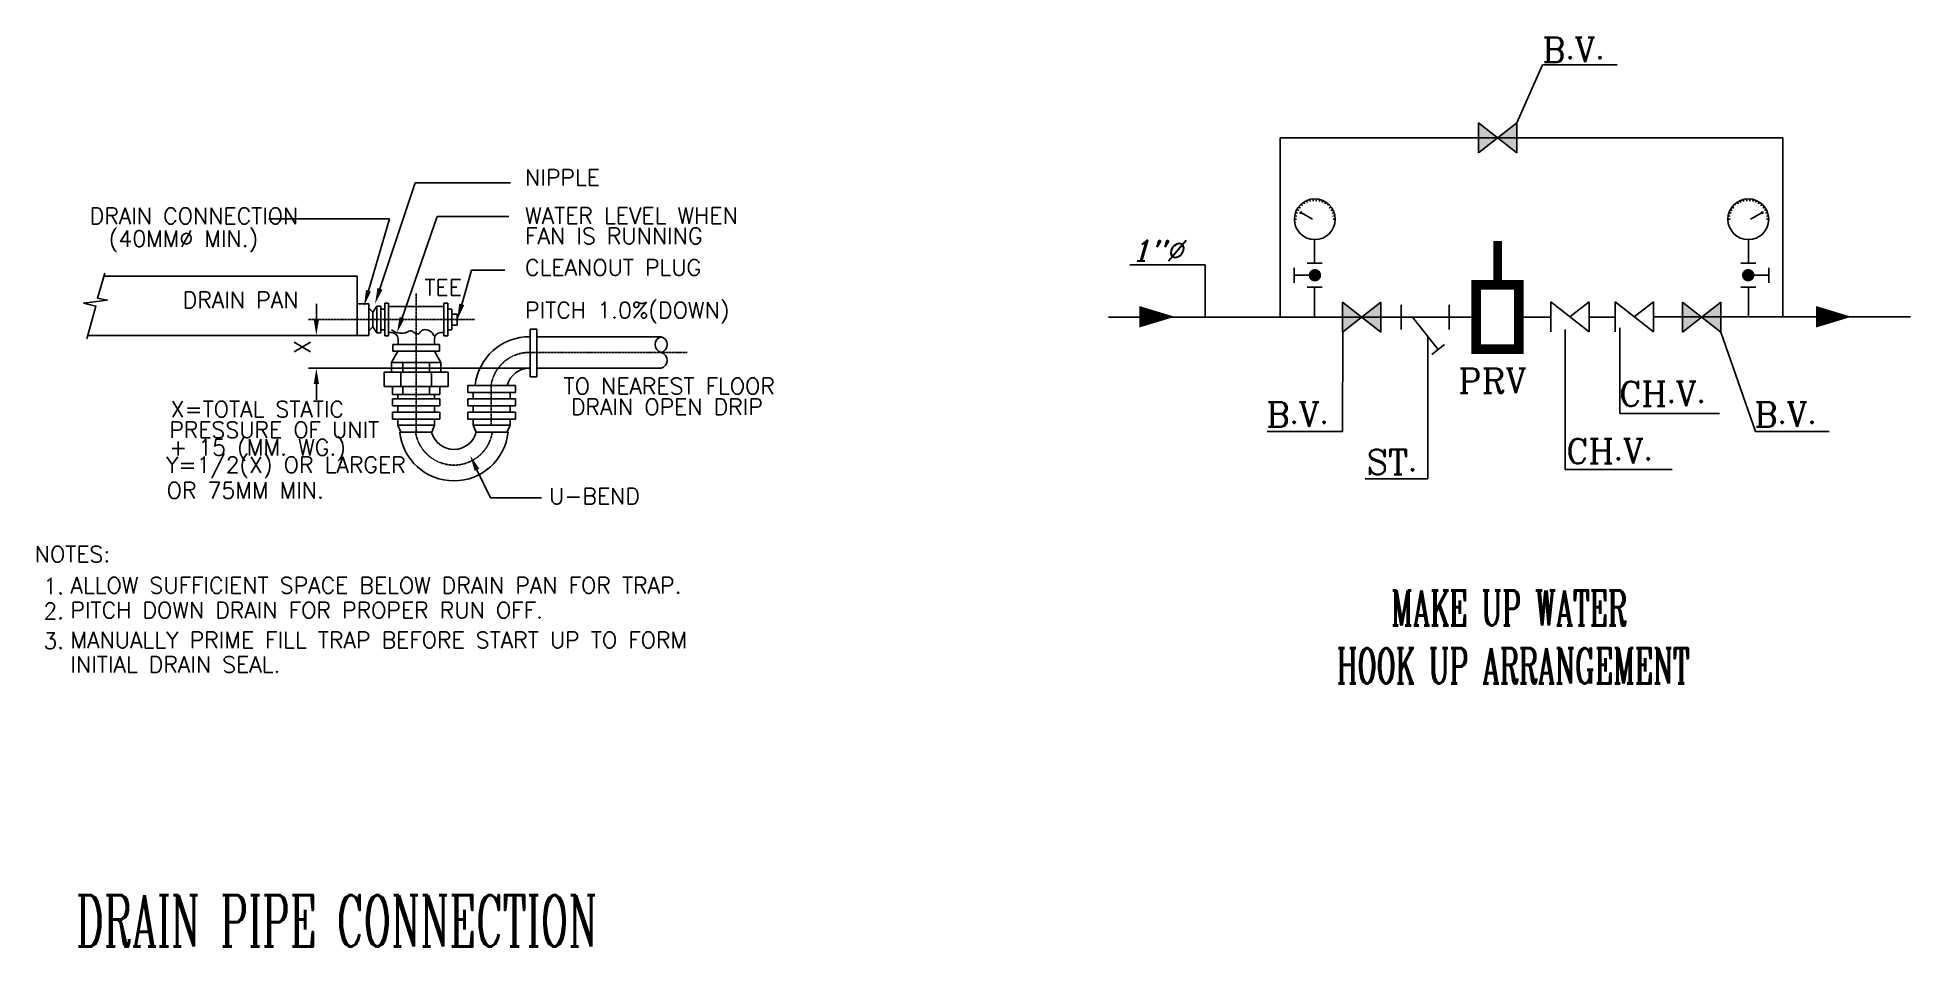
# Model space of a CAD drawing. Header units: millimetres. Extents: x 6 to 143847, y -192 to 53542.
# Drawn here: x 80769 to 143847, y 22906 to 53542 of the extents above; entities that cross this region are included whole.
import ezdxf

# ---------------------------------------------------------------- set-up
doc = ezdxf.new("R2010")
doc.units = ezdxf.units.MM
doc.linetypes.add('CENTER', pattern=[50.8, 31.75, -6.35, 6.35, -6.35])
for name, color, linetype in [('13_AC-DETAIL', 5, 'Continuous'), ('D-TEXT', 14, 'Continuous'), ('DUCT', 7, 'Continuous'), ('M_HV_TEXT', 7, 'Continuous'), ('pump', 42, 'Continuous'), ('T-TEXT', 3, 'Continuous')]:
    doc.layers.add(name, color=color, linetype=linetype)
doc.styles.add('AC', font='romans.shx', dxfattribs={"height": 0.2})
doc.styles.add('MOST', font='romanc.shx')
doc.styles.add('ROMANT', font='romanc.shx')
doc.styles.get("Standard").update_dxf_attribs({"font": 'arial.ttf'})
doc.dimstyles.get("Standard").update_dxf_attribs({"dimtxt": 0.18, "dimasz": 0.18, "dimexe": 0.18, "dimexo": 0.0625, "dimgap": 0.09, "dimtad": 0, "dimtih": 1, "dimtoh": 1, "dimdec": 4, "dimzin": 0, "dimdsep": 46, "dimtxsty": 'Standard', "dimcen": 0.09, "dimadec": 0, "dimazin": 0, "dimtfac": 1, "dimtdec": 4, "dimtofl": 0, "dimtmove": 0, "dimatfit": 3, "dimfxl": 1, "dimtolj": 1, "dimtzin": 0, "dimarcsym": 0})

msp = doc.modelspace()

# ---------------------------------------------------------------- texts
at = {"layer": 'DUCT', "color": 7, "style": 'ROMANT'}
for s, p in [('B.V.', (131450, 52705)), ('PRV', (128621, 41550)), ('CH.V.', (134033, 41115)), ('B.V.', (122159, 40417)), ('B.V.', (138590, 40417)), ('CH.V.', (132249, 39183)), ('ST.', (125530, 38815))]:
    msp.add_text(s, height=837.4, dxfattribs=at).set_placement(p)
at = {"layer": 'DUCT', "color": 7, "style": 'ROMANT', "oblique": 16}
msp.add_text('1"%%C', height=697.8, dxfattribs=at).set_placement((117618, 46011))
at = {"layer": 'M_HV_TEXT', "color": 6, "style": 'MOST', "width": 0.574045}
for s, height, p in [('MAKE UP WATER', 1186.29, (126360, 33724)), ('HOOK UP ARRANGEMENT ', 1186.29, (124525, 31775)), ('DRAIN PIPE CONNECTION', 1732.49, (82069, 22906))]:
    msp.add_text(s, height=height, dxfattribs=at).set_placement(p)
at = {"layer": 'T-TEXT', "color": 7, "linetype": 'Continuous', "style": 'AC'}
for s, height, p in [('NIPPLE', 544.4, (97192, 48548)), ('DRAIN CONNECTION', 544.41, (82531, 47255)), ('WATER LEVEL WHEN', 544.41, (97192, 47263)), ('(40MM%%C MIN.)', 544.41, (83170, 46489)), ('FAN IS RUNNING', 544.41, (97192, 46580)), ('CLEANOUT PLUG', 544.41, (97192, 45515)), ('DRAIN PAN', 544.4, (85663, 44423)), ('TEE', 544.4, (93801, 44843)), ('PITCH 1.0%(DOWN)', 544.41, (97192, 44079)), ('TO NEAREST FLOOR', 544.41, (98487, 41522)), ('X=TOTAL STATIC', 544.41, (85262, 40742)), ('DRAIN OPEN DRIP', 544.41, (98735, 40819)), ('PRESSURE OF UNIT', 544.41, (85208, 40045)), ('+ 15 (MM. WG.)', 544.41, (85208, 39455)), ('Y=1/2(X) OR LARGER', 544.41, (85099, 38870)), ('OR 75MM MIN. ', 544.41, (85122, 38007)), ('U-BEND', 544.4, (98002, 37814)), ('NOTES:', 544.4, (80676, 35859)), ('1.', 544.4, (80967, 34781)), ('ALLOW SUFFICIENT SPACE BELOW DRAIN PAN FOR TRAP.', 544.41, (81882, 34806)), ('2.', 544.4, (80967, 33942)), ('PITCH DOWN DRAIN FOR PROPER RUN OFF.', 544.41, (81882, 33968)), ('3.', 544.4, (80967, 32938)), ('MANUALLY PRIME FILL TRAP BEFORE START UP TO FORM', 544.41, (81882, 32964)), ('INITIAL DRAIN SEAL.', 544.41, (81882, 32140))]:
    msp.add_text(s, height=height, dxfattribs=at).set_placement(p)
msp.add_text('X', height=544, rotation=90, dxfattribs=at).set_placement((89962, 42880))

# ---------------------------------------------------------------- linework, layer by layer
at = {"color": 1}
for p, q in [((130584, 49655), (129294, 50665)), ((129294, 50665), (129294, 49655)), ((129294, 49655), (130584, 50665)), ((130584, 50665), (130584, 49655)), ((123775, 45932), (123775, 46728)), ((138394, 45932), (138394, 46728)), ((123092, 45277), (123092, 45782)), ((124038, 45932), (123533, 45932)), ((138131, 45932), (138636, 45932)), ((139076, 45277), (139076, 45782)), ((124038, 45126), (123533, 45126)), ((123775, 44121), (123775, 45126)), ((138131, 45126), (138636, 45126)), ((138394, 44121), (138394, 45126)), ((124715, 43612), (126005, 44622)), ((126005, 43612), (124715, 44622)), ((124715, 44622), (124715, 43612)), ((126005, 44622), (126005, 43612)), ((126694, 43699), (126694, 44536)), ((128306, 43699), (128306, 44536)), ((131733, 44635), (133023, 43624)), ((131733, 43624), (131733, 44635)), ((133023, 44635), (132378, 44130)), ((133023, 43624), (133023, 44635)), ((133898, 44635), (135188, 43624)), ((133898, 43624), (133898, 44635)), ((135188, 44635), (134543, 44130)), ((135188, 43624), (135188, 44635)), ((137453, 43612), (136163, 44622)), ((136163, 44622), (136163, 43612)), ((136163, 43612), (137453, 44622)), ((137453, 44622), (137453, 43612)), ((127079, 44117), (127938, 43021)), ((128152, 43191), (127724, 42852))]:
    msp.add_line(p, q, dxfattribs=at)
at = {"color": 6}
for p, q in [((139545, 50160), (122623, 50160)), ((122623, 44117), (122623, 50160)), ((139545, 44117), (139545, 50160)), ((129217, 44117), (116835, 44117)), ((130661, 44117), (131733, 44117)), ((133023, 44117), (133898, 44117)), ((135188, 44130), (143847, 44130))]:
    msp.add_line(p, q, dxfattribs=at)
at = {"const_width": 289}
msp.add_lwpolyline([(129939, 45201), (129939, 46679)], dxfattribs=at)
at = {"const_width": 325}
msp.add_lwpolyline([(130661, 45201), (130661, 43034), (129217, 43034), (129217, 45201)], close=True, dxfattribs=at)
at = {"color": 1}
for centre in [(123784, 47415), (138384, 47415)]:
    msp.add_circle(centre, 687, dxfattribs=at)
at = {"layer": '13_AC-DETAIL', "color": 2}
for p, q in [((83009, 45495), (91532, 45495)), ((91532, 45495), (91532, 43503)), ((91532, 44565), (91931, 44565)), ((91931, 44565), (91931, 43503)), ((91931, 44417), (92063, 44283)), ((92063, 44283), (92196, 44484)), ((92063, 44283), (92063, 43786)), ((92196, 44484), (92329, 44484)), ((92196, 44484), (92196, 43584)), ((92329, 44484), (92329, 43584)), ((92329, 44384), (92462, 44384)), ((92462, 44585), (92595, 44585)), ((92462, 44585), (92462, 43483)), ((92595, 44585), (92595, 43483)), ((92595, 44473), (94454, 44473)), ((94587, 44585), (94454, 44585)), ((94454, 44585), (94454, 43483)), ((94587, 44585), (94587, 43483)), ((94719, 44384), (94587, 44384)), ((94719, 44384), (94719, 43685)), ((94719, 44218), (94905, 44218)), ((94905, 44218), (94905, 43850)), ((91931, 43651), (92063, 43786)), ((92063, 43786), (92196, 43584)), ((92196, 43584), (92329, 43584)), ((92329, 43685), (92462, 43685)), ((92595, 43595), (92696, 43595)), ((94352, 43595), (94454, 43595)), ((94719, 43685), (94587, 43685)), ((94719, 43850), (94905, 43850)), ((97357, 43710), (97357, 42109)), ((97357, 43710), (97590, 43710)), ((97590, 43710), (97590, 42109)), ((82467, 43503), (91931, 43503)), ((92462, 43483), (92595, 43483)), ((92906, 42965), (92693, 42593)), ((92736, 42965), (92736, 43197)), ((92736, 43197), (94312, 43197)), ((92736, 42965), (94312, 42965)), ((92913, 43197), (92913, 43379)), ((94136, 43197), (94136, 43379)), ((94142, 42965), (94355, 42593)), ((94312, 42965), (94312, 43197)), ((94587, 43483), (94454, 43483)), ((97590, 43457), (101772, 43457)), ((92693, 42593), (92693, 42258)), ((94355, 42593), (92693, 42593)), ((93079, 42593), (93079, 42258)), ((93970, 42593), (93970, 42258)), ((94355, 42593), (94355, 42258)), ((97590, 42396), (101772, 42396)), ((92449, 42258), (92449, 41774)), ((92449, 42258), (94599, 42258)), ((94599, 41774), (92449, 41774)), ((92724, 41774), (92724, 41510)), ((93004, 41774), (93004, 42258)), ((93079, 41510), (93079, 41774)), ((93970, 41510), (93970, 41774)), ((94044, 41774), (94044, 42258)), ((94325, 41774), (94325, 41510)), ((94599, 42258), (94599, 41774)), ((95264, 41813), (96865, 41813)), ((95264, 41813), (95264, 41581)), ((96865, 41813), (96865, 41581)), ((97357, 42109), (97590, 42109)), ((94325, 41510), (92724, 41510)), ((92724, 41362), (92724, 41130)), ((94325, 41362), (92724, 41362)), ((94325, 41130), (92724, 41130)), ((92906, 41510), (92906, 41362)), ((92906, 41130), (92906, 40912)), ((94142, 41510), (94142, 41362)), ((94142, 41130), (94142, 40912)), ((94325, 41362), (94325, 41130)), ((95264, 41581), (96865, 41581)), ((95264, 41362), (95264, 41130)), ((95264, 41362), (96865, 41362)), ((95264, 41130), (96865, 41130)), ((95447, 41581), (95447, 41362)), ((95447, 41130), (95447, 40912)), ((96683, 41581), (96683, 41362)), ((96683, 41130), (96683, 40912)), ((96865, 41362), (96865, 41130)), ((92724, 40912), (92724, 40679)), ((94325, 40912), (92724, 40912)), ((94325, 40679), (92724, 40679)), ((92906, 40679), (92906, 40476)), ((94142, 40476), (92906, 40476)), ((92906, 40476), (93004, 40244)), ((94142, 40476), (94045, 40244)), ((94142, 40679), (94142, 40476)), ((94325, 40912), (94325, 40679)), ((95264, 40912), (95264, 40679)), ((95264, 40912), (96865, 40912)), ((95264, 40679), (96865, 40679)), ((95447, 40679), (95447, 40476)), ((95447, 40476), (95544, 40244)), ((95447, 40476), (96683, 40476)), ((96683, 40476), (96585, 40244)), ((96683, 40679), (96683, 40476)), ((96865, 40912), (96865, 40679)), ((94045, 40244), (92970, 40244)), ((96619, 40244), (95544, 40244)), ((95544, 40244), (96619, 40244))]:
    msp.add_line(p, q, dxfattribs=at)
at = {"layer": '13_AC-DETAIL', "color": 2, "linetype": 'CENTER'}
for p, q in [((93524, 44916), (93524, 40244)), ((89897, 44034), (95498, 44034)), ((97357, 42925), (102652, 42925)), ((96044, 41813), (96044, 40476))]:
    msp.add_line(p, q, dxfattribs=at)
at = {"layer": '13_AC-DETAIL', "color": 2}
msp.add_lwpolyline([(83039, 45596), (82791, 44759), (83121, 44692), (82324, 44592), (82736, 44491), (82434, 43383)], dxfattribs=at)
for centre, radius, start, end in [((92696, 43379), 217, 0, 90), ((94352, 43379), 217, 90, 180), ((97335, 41623), 1834, 89.30173, 174.03528), ((101844, 43191), 275, 105.08654, 254.91346), ((101701, 43191), 275, 285.08654, 74.91346), ((101701, 42661), 274, 285.08654, 74.91346), ((97335, 41623), 774, 88.34486, 165.74224), ((94794, 40435), 1834, 185.96472, 354.03528), ((94794, 40435), 774, 194.25776, 345.74224)]:
    msp.add_arc(centre, radius, start, end, dxfattribs=at)
at = {"layer": '13_AC-DETAIL', "color": 2, "linetype": 'CENTER'}
for centre, start, end in [((97335, 41623), 88.34486, 171.6028), ((94794, 40435), 188.3972, 351.6028)]:
    msp.add_arc(centre, 1305, start, end, dxfattribs=at)
at = {"layer": 'D-TEXT', "color": 2, "linetype": 'ByBlock'}
msp.add_line((91381, 43503), (89896, 43503), dxfattribs=at)
at = {"layer": 'D-TEXT', "color": 2}
msp.add_lwpolyline([(94122, 43484, 0.184736), (93977, 43659, 0.197139), (93764, 43686, 0.197021), (93661, 43607, -0.250281), (93572, 43551, -0.233896), (93446, 43604, 0.245201), (93324, 43652, 0.100553), (93241, 43626, -0.074276), (93132, 43585, -0.109096), (92914, 43587, -0.097483), (92692, 43686)], format="xyb", dxfattribs=at)
at = {"layer": 'DUCT', "color": 1}
for p, q in [((123448, 47930), (123409, 47990)), ((123537, 47978), (123508, 48044)), ((123633, 48011), (123616, 48081)), ((123734, 48028), (123728, 48100)), ((123835, 48028), (123841, 48100)), ((123935, 48011), (123953, 48081)), ((124032, 47978), (124060, 48044)), ((124121, 47930), (124160, 47990)), ((138048, 47930), (138008, 47990)), ((138137, 47978), (138108, 48044)), ((138233, 48011), (138216, 48081)), ((138333, 48028), (138327, 48100)), ((138435, 48028), (138441, 48100)), ((138535, 48011), (138553, 48081)), ((138631, 47978), (138660, 48044)), ((138721, 47930), (138760, 47990)), ((123169, 47415), (123097, 47415)), ((123177, 47516), (123107, 47528)), ((123202, 47615), (123134, 47638)), ((123243, 47708), (123180, 47742)), ((123299, 47793), (123242, 47837)), ((123284, 47659), (123350, 47659)), ((123284, 47659), (123317, 47602)), ((123350, 47659), (123317, 47602)), ((123368, 47868), (123319, 47920)), ((123707, 47415), (123333, 47630)), ((124218, 47886), (124250, 47920)), ((124270, 47793), (124327, 47837)), ((124326, 47708), (124389, 47742)), ((124366, 47615), (124434, 47638)), ((124391, 47516), (124462, 47528)), ((124400, 47415), (124472, 47415)), ((137769, 47415), (137697, 47415)), ((137777, 47516), (137706, 47528)), ((137802, 47615), (137734, 47638)), ((137843, 47708), (137780, 47742)), ((137899, 47793), (137842, 47837)), ((137951, 47886), (137919, 47920)), ((138462, 47415), (138835, 47630)), ((138801, 47868), (138850, 47920)), ((138885, 47659), (138819, 47659)), ((138819, 47659), (138852, 47602)), ((138885, 47659), (138852, 47602)), ((138870, 47793), (138926, 47837)), ((138925, 47708), (138989, 47742)), ((138966, 47615), (139034, 47638)), ((138991, 47516), (139062, 47528)), ((139000, 47415), (139071, 47415)), ((123788, 45529), (123092, 45529)), ((138380, 45529), (139076, 45529))]:
    msp.add_line(p, q, dxfattribs=at)
at = {"layer": 'DUCT', "color": 1, "const_width": 209}
for points in [[(123893, 45529, -1), (123684, 45529, -1)], [(138276, 45529, 1), (138485, 45529, 1)]]:
    msp.add_lwpolyline(points, format="xyb", close=True, dxfattribs=at)
at = {"layer": 'DUCT', "color": 1}
for points in [[(117874, 44129, 723, 0, 0), (119073, 44129, 723, 0, 0)], [(140665, 44129, 723, 0, 0), (141865, 44129, 723, 0, 0)]]:
    msp.add_lwpolyline(points, format="xyseb", dxfattribs=at)
for points in [[(129294, 49655), (129294, 50665), (129939, 50160)], [(130584, 49655), (130584, 50665), (129939, 50160)], [(124715, 43612), (124715, 44622), (125360, 44117)], [(126005, 43612), (126005, 44622), (125360, 44117)], [(136163, 43612), (136163, 44622), (136808, 44117)], [(137453, 43612), (137453, 44622), (136808, 44117)]]:
    msp.add_solid(points, dxfattribs=at)
at = {"layer": 'T-TEXT', "color": 7, "linetype": 'Continuous'}
for p, q in [((92304, 45069), (93493, 48639)), ((93493, 48639), (96699, 48639)), ((92630, 47434), (88561, 47434)), ((91917, 45007), (92630, 47434)), ((93050, 44096), (94233, 47509)), ((94233, 47509), (96638, 47509)), ((95055, 44546), (95381, 45703)), ((95381, 45703), (96514, 45703)), ((90161, 44034), (90161, 44565)), ((97324, 42396), (89896, 42396)), ((90161, 41865), (90161, 41334)), ((95570, 38974), (96021, 38023)), ((96021, 38023), (97747, 38023))]:
    msp.add_line(p, q, dxfattribs=at)
for points in [[(101221, 43754, 0, 266, 0), (100611, 43754, 0, 0, 0), (98713, 43754, 0, 0, 0)], [(104550, 42925, 0, 266, 0), (103940, 42925, 0, 0, 0), (102042, 42925, 0, 0, 0)]]:
    msp.add_lwpolyline(points, format="xyseb", dxfattribs=at)
for points in [[(92002, 44983), (91832, 45032), (91767, 44498)], [(92388, 45042), (92220, 45097), (92137, 44565)], [(95140, 44522), (94970, 44570), (94911, 44034)], [(90250, 44034), (90073, 44034), (90161, 43503)], [(93134, 44067), (92967, 44125), (92877, 43594)], [(90250, 41865), (90073, 41865), (90161, 42396)], [(95490, 38936), (95650, 39012), (95343, 39454)]]:
    msp.add_solid(points, dxfattribs=at)

msp.set_redraw_order([(e.dxf.handle, doc.entitydb.next_handle()) for e in msp.query("TEXT MTEXT ATTDEF DIMENSION ARC_DIMENSION")])  # texts and dimensions are drawn at this point

# ---------------------------------------------------------------- leaders
at = {"layer": 'pump'}
for points in [[(130584, 50665), (131454, 52623), (133962, 52623)], [(120098, 44111), (120095, 45877), (117556, 45877)], [(124728, 43612), (124723, 40266), (122186, 40266)], [(132211, 43699), (132211, 38978), (135824, 38978)], [(134060, 43761), (134060, 40871), (137419, 40871)], [(137453, 43612), (138625, 40266), (141110, 40266)], [(127593, 43461), (127593, 38663), (125484, 38663)]]:
    msp.add_leader(points, dimstyle='Standard', override={"dimgap": 0.09, "dimtad": 0, "dimarcsym": 1}, dxfattribs=at)

doc.saveas('drawing.dxf')
